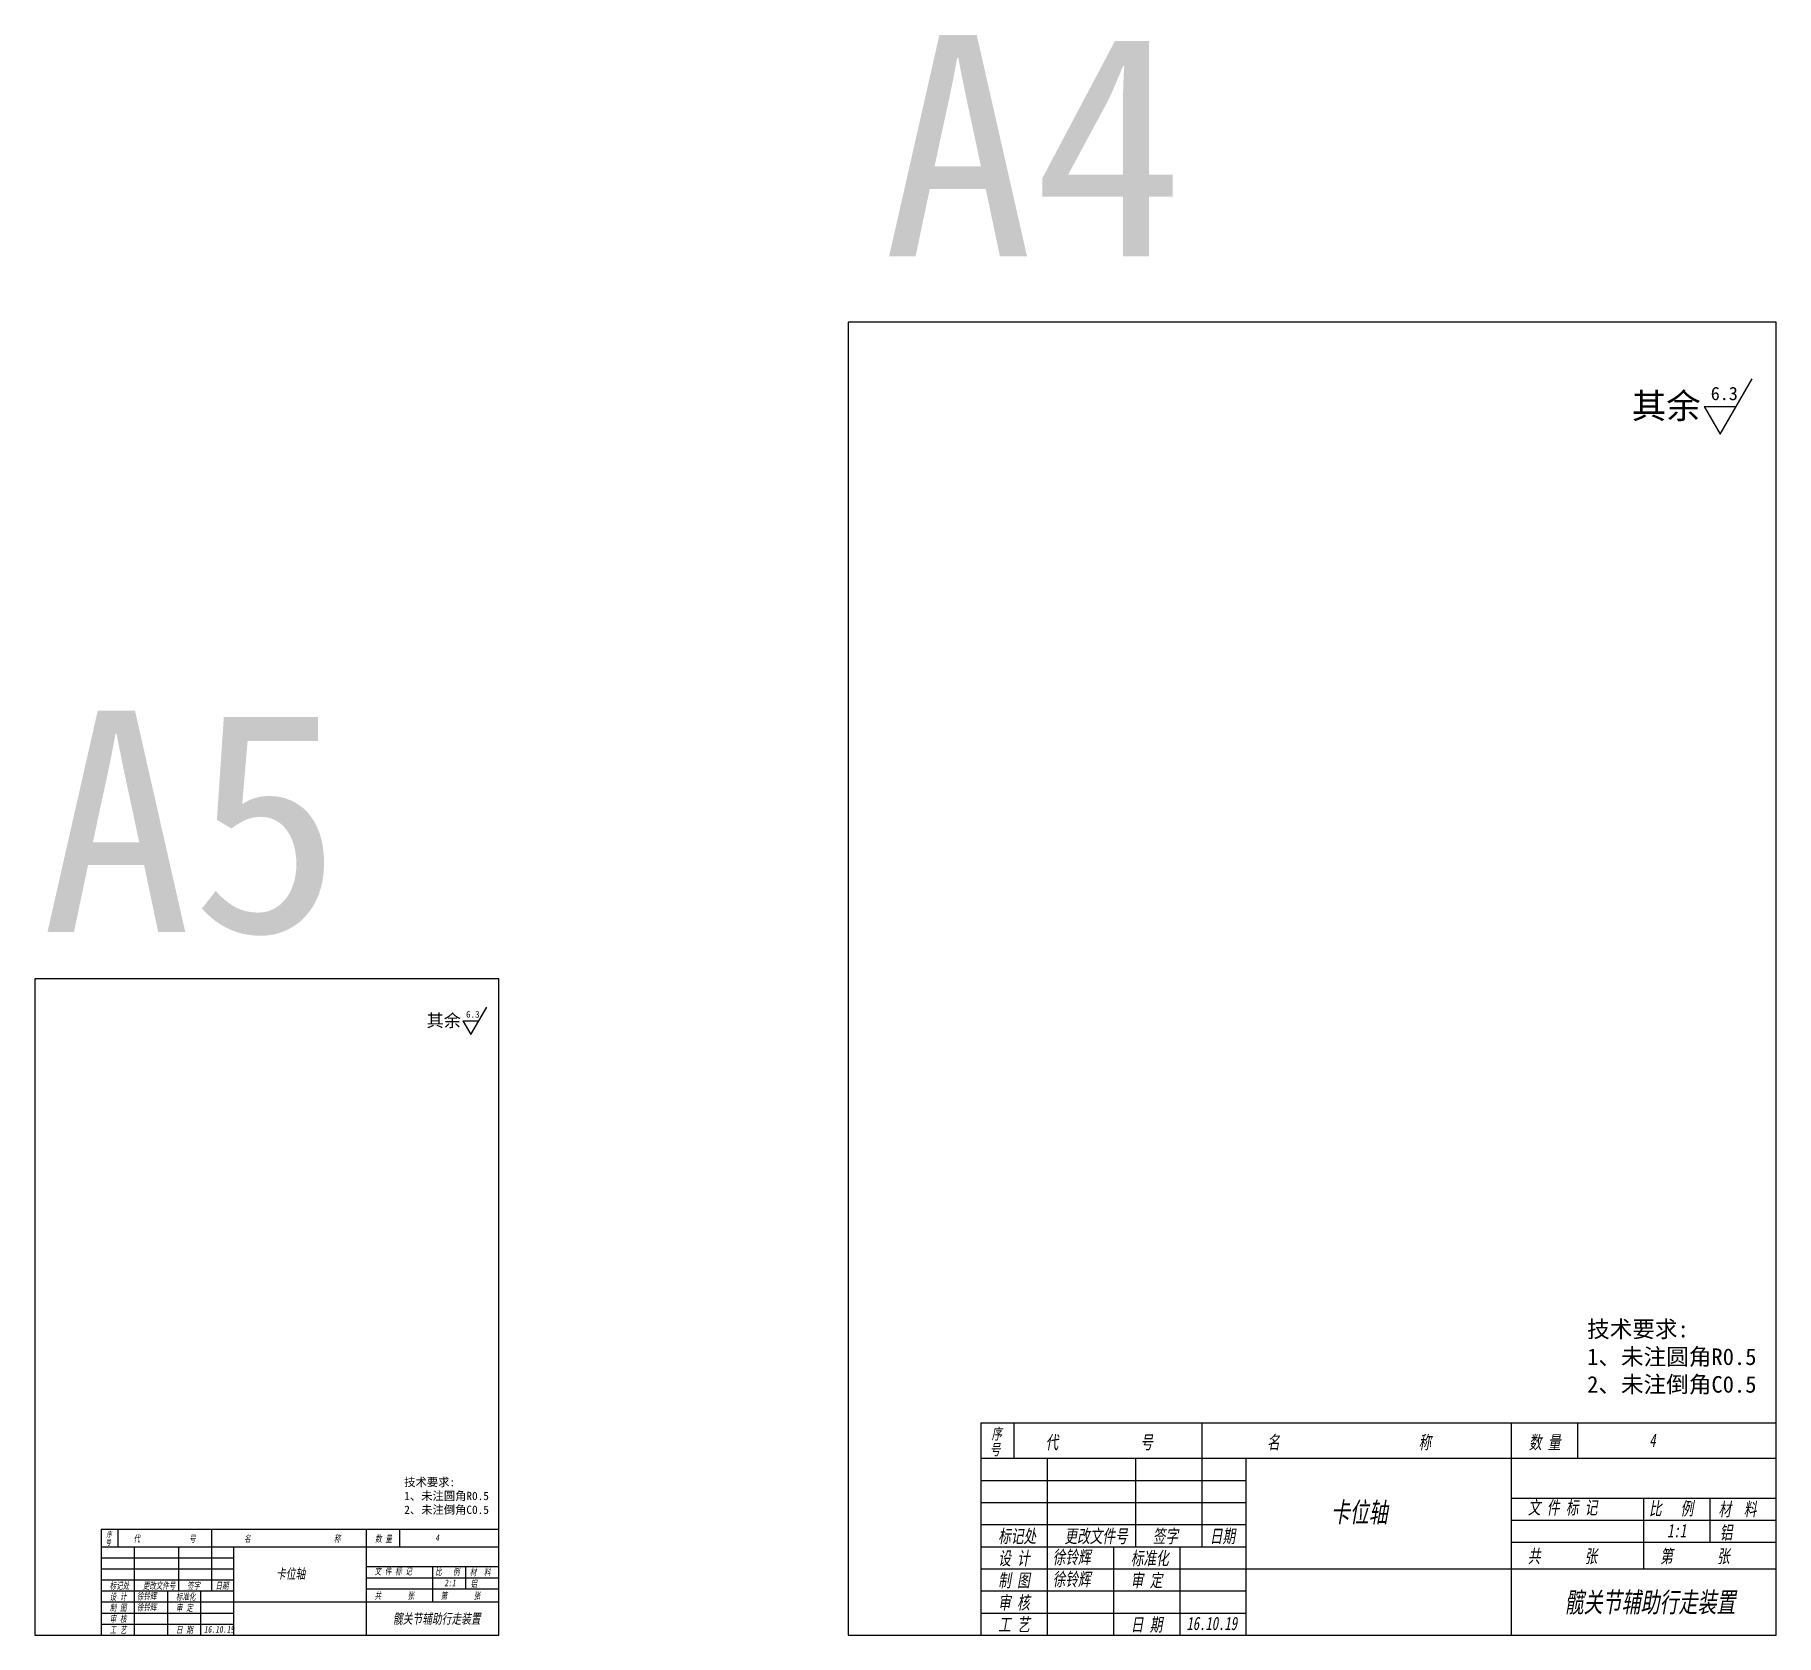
# Model space of a CAD drawing. Header units: millimetres. Extents: x 8840 to 20870, y -4901 to 1741.
# Drawn here: x 8882.7 to 9276.8, y -4900.9 to -4538.9 of the extents above; entities that cross this region are included whole.
import ezdxf

# ---------------------------------------------------------------- set-up
doc = ezdxf.new("R2010")
doc.units = ezdxf.units.MM
doc.layers.get('0').update_dxf_attribs({"lineweight": 25})
for name, color, linetype in [('临时线', 6, 'Continuous'), ('尺寸', 4, 'Continuous'), ('文字', 7, 'Continuous'), ('细实线', 2, 'Continuous')]:
    doc.layers.add(name, color=color, linetype=linetype)
doc.layers.add('文字标注', color=7, linetype='Continuous', lineweight=25)
doc.styles.get("Standard").update_dxf_attribs({"font": ''})
doc.styles.add('样式 2', font='', dxfattribs={"width": 0.7, "oblique": 10})
doc.styles.get('Standard').set_extended_font_data('SimSun')
doc.styles.get('样式 2').set_extended_font_data('SimSun')

msp = doc.modelspace()

# ---------------------------------------------------------------- texts
at = {"style": '样式 2', "oblique": 10, "width": 0.7}
for s, height, p in [('序', 2.5, (9099.21, -4856.627)), ('号', 2.5, (9098.865, -4860.181)), ('代             号', 3, (9111.47, -4858.8)), ('名                      称', 3, (9161.601, -4858.8)), ('数 量', 3, (9220.857, -4858.8)), ('4', 3, (9248.072, -4858.371)), ('卡位轴', 4.5, (9176.004, -4875.394)), ('文 件 标 记', 3, (9220.61, -4873.558)), ('比   例', 3, (9248.034, -4873.776)), ('材  料', 3, (9263.77, -4873.935)), ('序', 1.25, (8898.908, -4878.778)), ('代             号', 1.5, (8905.038, -4879.864)), ('名                      称', 1.5, (8930.103, -4879.864)), ('数 量', 1.5, (8959.731, -4879.864)), ('4', 1.5, (8973.339, -4879.65)), ('标记处', 3, (9100.739, -4880.035)), ('更改文件号', 3, (9115.739, -4880.035)), ('签字', 3, (9135.739, -4880.035)), ('日期', 3, (9148.628, -4880.035)), ('1:1', 3, (9252.142, -4878.776)), ('铝', 3, (9264.047, -4879.219)), ('号', 1.25, (8898.735, -4880.555)), ('设 计', 3, (9100.739, -4885.035)), ('徐铃辉', 3, (9113.072, -4884.776)), ('标准化', 3, (9130.739, -4885.035)), ('共       张', 3, (9220.61, -4884.558)), ('第       张', 3, (9250.571, -4884.558)), ('卡位轴', 2.25, (8937.305, -4888.161)), ('文 件 标 记', 1.5, (8959.608, -4887.243)), ('比   例', 1.5, (8973.32, -4887.352)), ('材  料', 1.5, (8981.188, -4887.432)), ('制 图', 3, (9100.739, -4890.035)), ('徐铃辉', 3, (9113.072, -4889.776)), ('审 定', 3, (9130.739, -4890.035)), ('标记处', 1.5, (8899.672, -4890.482)), ('更改文件号', 1.5, (8907.172, -4890.482)), ('签字', 1.5, (8917.172, -4890.482)), ('日期', 1.5, (8923.617, -4890.482)), ('2:1', 1.5, (8975.374, -4889.852)), ('铝', 1.5, (8981.326, -4890.074)), ('髋关节辅助行走装置', 4.5, (9228.932, -4895.739)), ('制 图', 1.5, (8899.672, -4895.482)), ('设 计', 1.5, (8899.672, -4892.982)), ('徐铃辉', 1.5, (8905.839, -4892.852)), ('徐铃辉', 1.5, (8905.839, -4895.352)), ('标准化', 1.5, (8914.672, -4892.982)), ('审 定', 1.5, (8914.672, -4895.482)), ('共       张', 1.5, (8959.608, -4892.743)), ('第       张', 1.5, (8974.588, -4892.743)), ('审 核', 3, (9100.739, -4895.035)), ('审 核', 1.5, (8899.672, -4897.982)), ('髋关节辅助行走装置', 2.25, (8963.769, -4898.334)), ('工 艺', 3, (9100.739, -4900.035)), ('日 期', 3, (9130.739, -4900.035)), ('16.10.19', 3, (9143.347, -4899.774)), ('工 艺', 1.5, (8899.672, -4900.482)), ('日 期', 1.5, (8914.672, -4900.482)), ('16.10.19', 1.5, (8920.976, -4900.351))]:
    msp.add_text(s, height=height, dxfattribs=at).set_placement(p)
at = {"layer": '文字'}
for height, p in [(5.7, (9244.149, -4625.705)), (2.85, (8971.377, -4763.317))]:
    msp.add_text('其余', height=height, dxfattribs=at).set_placement(p)
at = {"layer": '文字', "ltscale": 0.1, "attachment_point": 1}
for insert, char_height, width in [((9234.018, -4829.82), 3.75, 54.13968), ((8966.312, -4865.374), 1.875, 27.06984)]:
    msp.add_mtext('{\\fSimSun|b0|i0|c134|p2;技术要求:\\P1、未注圆角R0.5\\P2、未注倒角C0.5}', dxfattribs=dict(at, insert=insert, char_height=char_height, width=width))
at = {"layer": '文字标注'}
for s, p in [('A4', (9074.618, -4588.993)), ('A5', (8884.128, -4741.902))]:
    msp.add_text(s, height=50.0702, dxfattribs=at).set_placement(p)

# ---------------------------------------------------------------- blocks, each defined once
blk = doc.blocks.new('ra')
at = {"layer": '细实线'}
for p, q in [((0, 0), (6, 10.39)), ((-3, 5.2), (0, 0)), ((-3, 5.2), (3, 5.2))]:
    blk.add_line(p, q, dxfattribs=at)
at = {"layer": '文字'}
blk.add_attdef('RA', (-1.78, 6.39), '', height=2.5, dxfattribs=at)

# ---------------------------------------------------------------- linework, layer by layer
for p, q in [((9096.803, -4852.928), (9096.803, -4900.928)), ((9096.803, -4852.928), (9276.803, -4852.928)), ((9104.303, -4852.928), (9104.303, -4860.928)), ((9146.803, -4852.928), (9146.803, -4860.928)), ((9216.803, -4852.928), (9216.803, -4900.928)), ((9231.803, -4852.928), (9231.803, -4860.928)), ((9096.803, -4860.928), (9276.803, -4860.928)), ((9156.803, -4860.928), (9156.803, -4900.928)), ((9216.803, -4869.928), (9276.803, -4869.928)), ((8897.704, -4876.928), (8897.704, -4900.928)), ((8897.704, -4876.928), (8987.704, -4876.928)), ((8901.454, -4876.928), (8901.454, -4880.928)), ((8922.704, -4876.928), (8922.704, -4880.928)), ((8957.704, -4876.928), (8957.704, -4900.928)), ((8965.204, -4876.928), (8965.204, -4880.928)), ((9096.803, -4875.928), (9156.803, -4875.928)), ((8897.704, -4880.928), (8987.704, -4880.928)), ((8927.704, -4880.928), (8927.704, -4900.928)), ((8957.704, -4885.428), (8987.704, -4885.428)), ((9156.803, -4885.928), (9276.803, -4885.928)), ((8897.704, -4888.428), (8927.704, -4888.428)), ((8927.704, -4893.428), (8987.704, -4893.428)), ((8897.704, -4900.928), (8987.704, -4900.928)), ((9096.803, -4900.928), (9276.803, -4900.928))]:
    msp.add_line(p, q)
for points in [[(9066.803, -4900.928), (9276.803, -4900.928), (9276.803, -4603.928), (9066.803, -4603.928)], [(8882.704, -4900.928), (8987.704, -4900.928), (8987.704, -4752.428), (8882.704, -4752.428)]]:
    msp.add_lwpolyline(points, close=True)
at = {"layer": '临时线'}
for p, q in [((9111.803, -4860.928), (9111.803, -4900.928)), ((9131.803, -4860.928), (9131.803, -4880.928)), ((9146.803, -4860.928), (9146.803, -4880.928)), ((9096.803, -4865.928), (9156.803, -4865.928)), ((9096.803, -4870.928), (9156.803, -4870.928)), ((9246.764, -4869.928), (9246.764, -4885.928)), ((9261.764, -4869.928), (9261.764, -4879.928)), ((9216.803, -4874.928), (9276.803, -4874.928)), ((8905.204, -4880.928), (8905.204, -4900.928)), ((8915.204, -4880.928), (8915.204, -4890.928)), ((8922.704, -4880.928), (8922.704, -4890.928)), ((9096.803, -4880.928), (9156.803, -4880.928)), ((9126.803, -4880.928), (9126.803, -4900.928)), ((9141.803, -4880.928), (9141.803, -4900.928)), ((9216.803, -4879.928), (9276.803, -4879.928)), ((8897.704, -4883.428), (8927.704, -4883.428)), ((8897.704, -4885.928), (8927.704, -4885.928)), ((8972.685, -4885.428), (8972.685, -4893.428)), ((8980.185, -4885.428), (8980.185, -4890.428)), ((9096.803, -4885.928), (9156.803, -4885.928)), ((8957.704, -4887.928), (8987.704, -4887.928)), ((8957.704, -4890.428), (8987.704, -4890.428)), ((8897.704, -4890.928), (8927.704, -4890.928)), ((8897.704, -4893.428), (8927.704, -4893.428)), ((8912.704, -4890.928), (8912.704, -4900.928)), ((8920.204, -4890.928), (8920.204, -4900.928)), ((9096.803, -4890.928), (9156.803, -4890.928)), ((8897.704, -4895.928), (8927.704, -4895.928)), ((8897.704, -4898.428), (8927.704, -4898.428)), ((9096.803, -4895.928), (9156.803, -4895.928))]:
    msp.add_line(p, q, dxfattribs=at)

# ---------------------------------------------------------------- block references
at = {"layer": '尺寸'}
for p, xscale, yscale, zscale in [((9264.135, -4629.221), 1.19999999999709, 1.199999999999818, 1.2), ((8981.37, -4765.075), 0.5999999999985448, 0.599999999999909, 0.6)]:
    msp.add_blockref('ra', p, dxfattribs=dict(at, xscale=xscale, yscale=yscale, zscale=zscale)).add_auto_attribs({'RA': '6.3'})

msp.set_redraw_order([(e.dxf.handle, doc.entitydb.next_handle()) for e in msp.query("TEXT MTEXT ATTDEF DIMENSION ARC_DIMENSION")])  # texts and dimensions are drawn at this point

doc.saveas('drawing.dxf')
